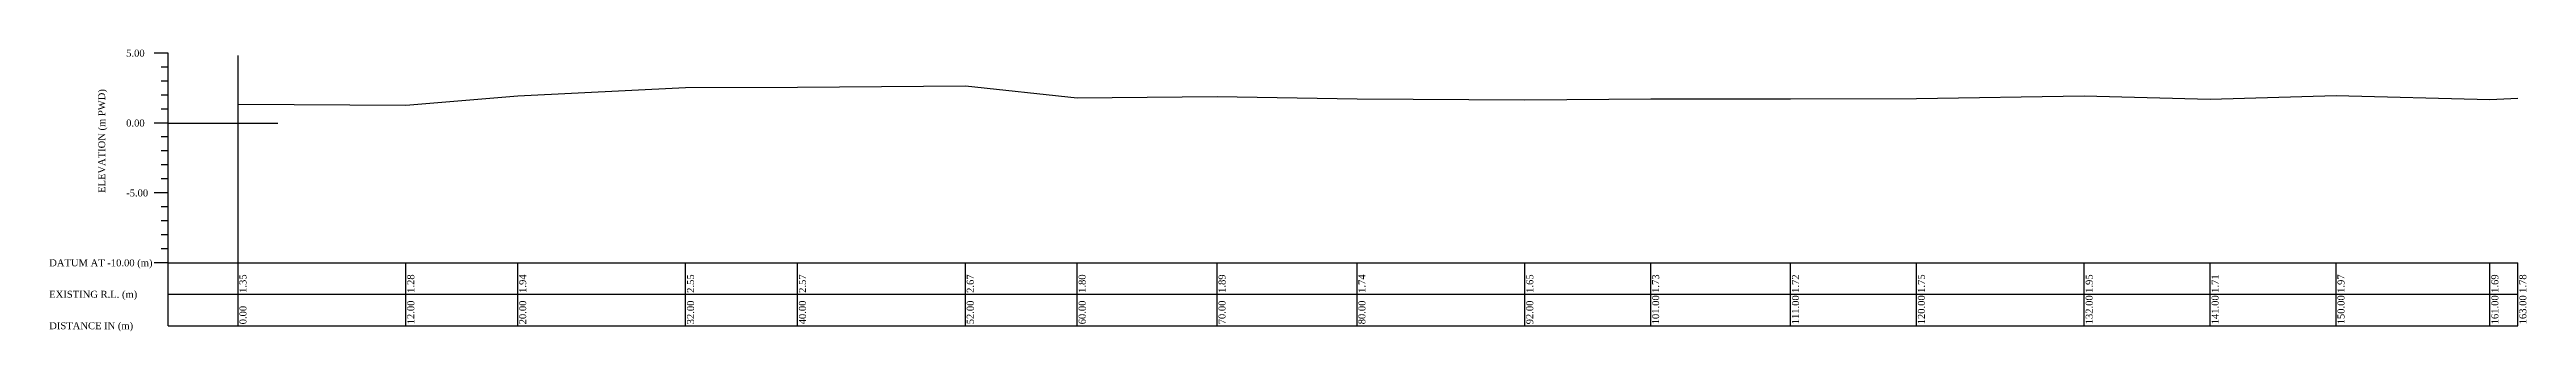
# Model space of a CAD drawing. Header units: metres. Extents: x -148477 to 168932, y -55673 to -2736.
# Drawn here: x -26774.3 to -26597.2, y -18658.6 to -18638.4 of the extents above; entities that cross this region are included whole.
import ezdxf

# ---------------------------------------------------------------- set-up
doc = ezdxf.new("R2010")
doc.units = ezdxf.units.M
doc.styles.add('liza', font='times.ttf', dxfattribs={"height": 2})

msp = doc.modelspace()

# ---------------------------------------------------------------- texts
at = {"color": 6, "linetype": 'Continuous', "lineweight": -3, "ltscale": 0.5, "char_height": 0.5, "attachment_point": 1, "style": 'liza'}
for s, insert, width in [('5.00', (-26768.8421, -18638.3971), 2), ('0.00', (-26768.8421, -18643.3971), 2), ('-5.00', (-26768.8421, -18648.3971), 2), ('DATUM AT -10.00 (m)', (-26774.3421, -18653.3971), 7.5), ('EXISTING R.L. (m)', (-26774.3421, -18655.6471), 7.5), ('DISTANCE IN (m)', (-26774.3421, -18657.8971), 7.5)]:
    msp.add_mtext(s, dxfattribs=dict(at, insert=insert, width=width))
at = {"color": 6, "linetype": 'Continuous', "lineweight": -3, "ltscale": 0.5, "char_height": 0.5, "attachment_point": 1, "rotation": 90, "style": 'liza'}
for s, insert, width in [('ELEVATION (m PWD)', (-26770.8421, -18648.6471), 10), ('1.35', (-26760.7421, -18655.7971), 2.15), ('1.28', (-26748.7421, -18655.7971), 2.15), ('1.94', (-26740.7421, -18655.7971), 2.15), ('2.55', (-26728.7421, -18655.7971), 2.15), ('2.57', (-26720.7421, -18655.7971), 2.15), ('2.67', (-26708.7421, -18655.7971), 2.15), ('1.80', (-26700.7421, -18655.7971), 2.15), ('1.89', (-26690.7421, -18655.7971), 2.15), ('1.74', (-26680.7421, -18655.7971), 2.15), ('1.65', (-26668.7421, -18655.7971), 2.15), ('1.73', (-26659.7421, -18655.7971), 2.15), ('1.72', (-26649.7421, -18655.7971), 2.15), ('1.75', (-26640.7421, -18655.7971), 2.15), ('1.95', (-26628.7421, -18655.7971), 2.15), ('1.95', (-26628.7421, -18655.7971), 2.15), ('1.71', (-26619.7421, -18655.7971), 2.15), ('1.97', (-26610.7421, -18655.7971), 2.15), ('1.69', (-26599.7421, -18655.7971), 2.15), ('1.78', (-26597.7421, -18655.7971), 2.15), ('101.00', (-26659.7421, -18658.0471), 2.15), ('111.00', (-26649.7421, -18658.0471), 2.15), ('120.00', (-26640.7421, -18658.0471), 2.15), ('132.00', (-26628.7421, -18658.0471), 2.15), ('132.00', (-26628.7421, -18658.0471), 2.15), ('141.00', (-26619.7421, -18658.0471), 2.15), ('150.00', (-26610.7421, -18658.0471), 2.15), ('161.00', (-26599.7421, -18658.0471), 2.15), ('163.00', (-26597.7421, -18658.0471), 2.15), ('0.00', (-26760.7421, -18658.0471), 2.15), ('12.00', (-26748.7421, -18658.0471), 2.15), ('20.00', (-26740.7421, -18658.0471), 2.15), ('32.00', (-26728.7421, -18658.0471), 2.15), ('40.00', (-26720.7421, -18658.0471), 2.15), ('52.00', (-26708.7421, -18658.0471), 2.15), ('60.00', (-26700.7421, -18658.0471), 2.15), ('70.00', (-26690.7421, -18658.0471), 2.15), ('80.00', (-26680.7421, -18658.0471), 2.15), ('92.00', (-26668.7421, -18658.0471), 2.15)]:
    msp.add_mtext(s, dxfattribs=dict(at, insert=insert, width=width))

# ---------------------------------------------------------------- linework, layer by layer
at = {"color": 6, "linetype": 'Continuous', "lineweight": -3, "ltscale": 0.5}
for p, q in [((-26765.8421, -18638.6471), (-26766.8421, -18638.6471)), ((-26765.8421, -18639.6471), (-26766.3421, -18639.6471)), ((-26765.8421, -18658.1471), (-26765.8421, -18638.6471)), ((-26765.8421, -18640.6471), (-26766.3421, -18640.6471)), ((-26765.8421, -18641.6471), (-26766.3421, -18641.6471)), ((-26599.8421, -18641.9571), (-26597.8421, -18641.8671)), ((-26765.8421, -18643.6471), (-26766.8421, -18643.6471)), ((-26765.8421, -18642.6471), (-26766.3421, -18642.6471)), ((-26765.8421, -18644.6471), (-26766.3421, -18644.6471)), ((-26765.8421, -18645.6471), (-26766.3421, -18645.6471)), ((-26765.8421, -18646.6471), (-26766.3421, -18646.6471)), ((-26765.8421, -18648.6471), (-26766.8421, -18648.6471)), ((-26765.8421, -18647.6471), (-26766.3421, -18647.6471)), ((-26765.8421, -18649.6471), (-26766.3421, -18649.6471)), ((-26765.8421, -18650.6471), (-26766.3421, -18650.6471)), ((-26765.8421, -18651.6471), (-26766.3421, -18651.6471)), ((-26765.8421, -18652.6471), (-26766.3421, -18652.6471)), ((-26765.8421, -18653.6471), (-26766.8421, -18653.6471)), ((-26765.8421, -18653.6471), (-26597.8421, -18653.6471)), ((-26760.8421, -18658.1471), (-26760.8421, -18653.6471)), ((-26748.8421, -18658.1471), (-26748.8421, -18653.6471)), ((-26740.8421, -18658.1471), (-26740.8421, -18653.6471)), ((-26728.8421, -18658.1471), (-26728.8421, -18653.6471)), ((-26720.8421, -18658.1471), (-26720.8421, -18653.6471)), ((-26708.8421, -18658.1471), (-26708.8421, -18653.6471)), ((-26700.8421, -18658.1471), (-26700.8421, -18653.6471)), ((-26690.8421, -18658.1471), (-26690.8421, -18653.6471)), ((-26680.8421, -18658.1471), (-26680.8421, -18653.6471)), ((-26668.8421, -18658.1471), (-26668.8421, -18653.6471)), ((-26659.8421, -18658.1471), (-26659.8421, -18653.6471)), ((-26649.8421, -18658.1471), (-26649.8421, -18653.6471)), ((-26640.8421, -18658.1471), (-26640.8421, -18653.6471)), ((-26628.8421, -18658.1471), (-26628.8421, -18653.6471)), ((-26628.8421, -18658.1471), (-26628.8421, -18653.6471)), ((-26619.8421, -18658.1471), (-26619.8421, -18653.6471)), ((-26610.8421, -18658.1471), (-26610.8421, -18653.6471)), ((-26599.8421, -18658.1471), (-26599.8421, -18653.6471)), ((-26597.8421, -18658.1471), (-26597.8421, -18653.6471)), ((-26765.8421, -18655.8971), (-26597.8421, -18655.8971)), ((-26765.8421, -18658.1471), (-26597.8421, -18658.1471))]:
    msp.add_line(p, q, dxfattribs=at)
at = {"color": 2, "linetype": 'Continuous', "lineweight": -3, "ltscale": 0.5}
for p, q in [((-26760.8421, -18653.6471), (-26760.8421, -18638.8274)), ((-26765.8421, -18643.6471), (-26757.9879, -18643.6471))]:
    msp.add_line(p, q, dxfattribs=at)
at = {"color": 6, "linetype": 'Continuous', "lineweight": -3, "ltscale": 0.5}
msp.add_lwpolyline([(-26760.8421, -18642.2971), (-26748.8421, -18642.3671), (-26740.8421, -18641.7071), (-26728.8421, -18641.0971), (-26720.8421, -18641.0771), (-26708.8421, -18640.9771), (-26700.8421, -18641.8471), (-26690.8421, -18641.7571), (-26680.8421, -18641.9071), (-26668.8421, -18641.9971), (-26659.8421, -18641.9171), (-26649.8421, -18641.9271), (-26640.8421, -18641.8971), (-26628.8421, -18641.6971), (-26628.8421, -18641.6971), (-26619.8421, -18641.9371), (-26610.8421, -18641.6771), (-26599.8421, -18641.9571)], dxfattribs=at)

msp.set_redraw_order([(e.dxf.handle, doc.entitydb.next_handle()) for e in msp.query("TEXT MTEXT ATTDEF DIMENSION ARC_DIMENSION")])  # texts and dimensions are drawn at this point

doc.saveas('drawing.dxf')
